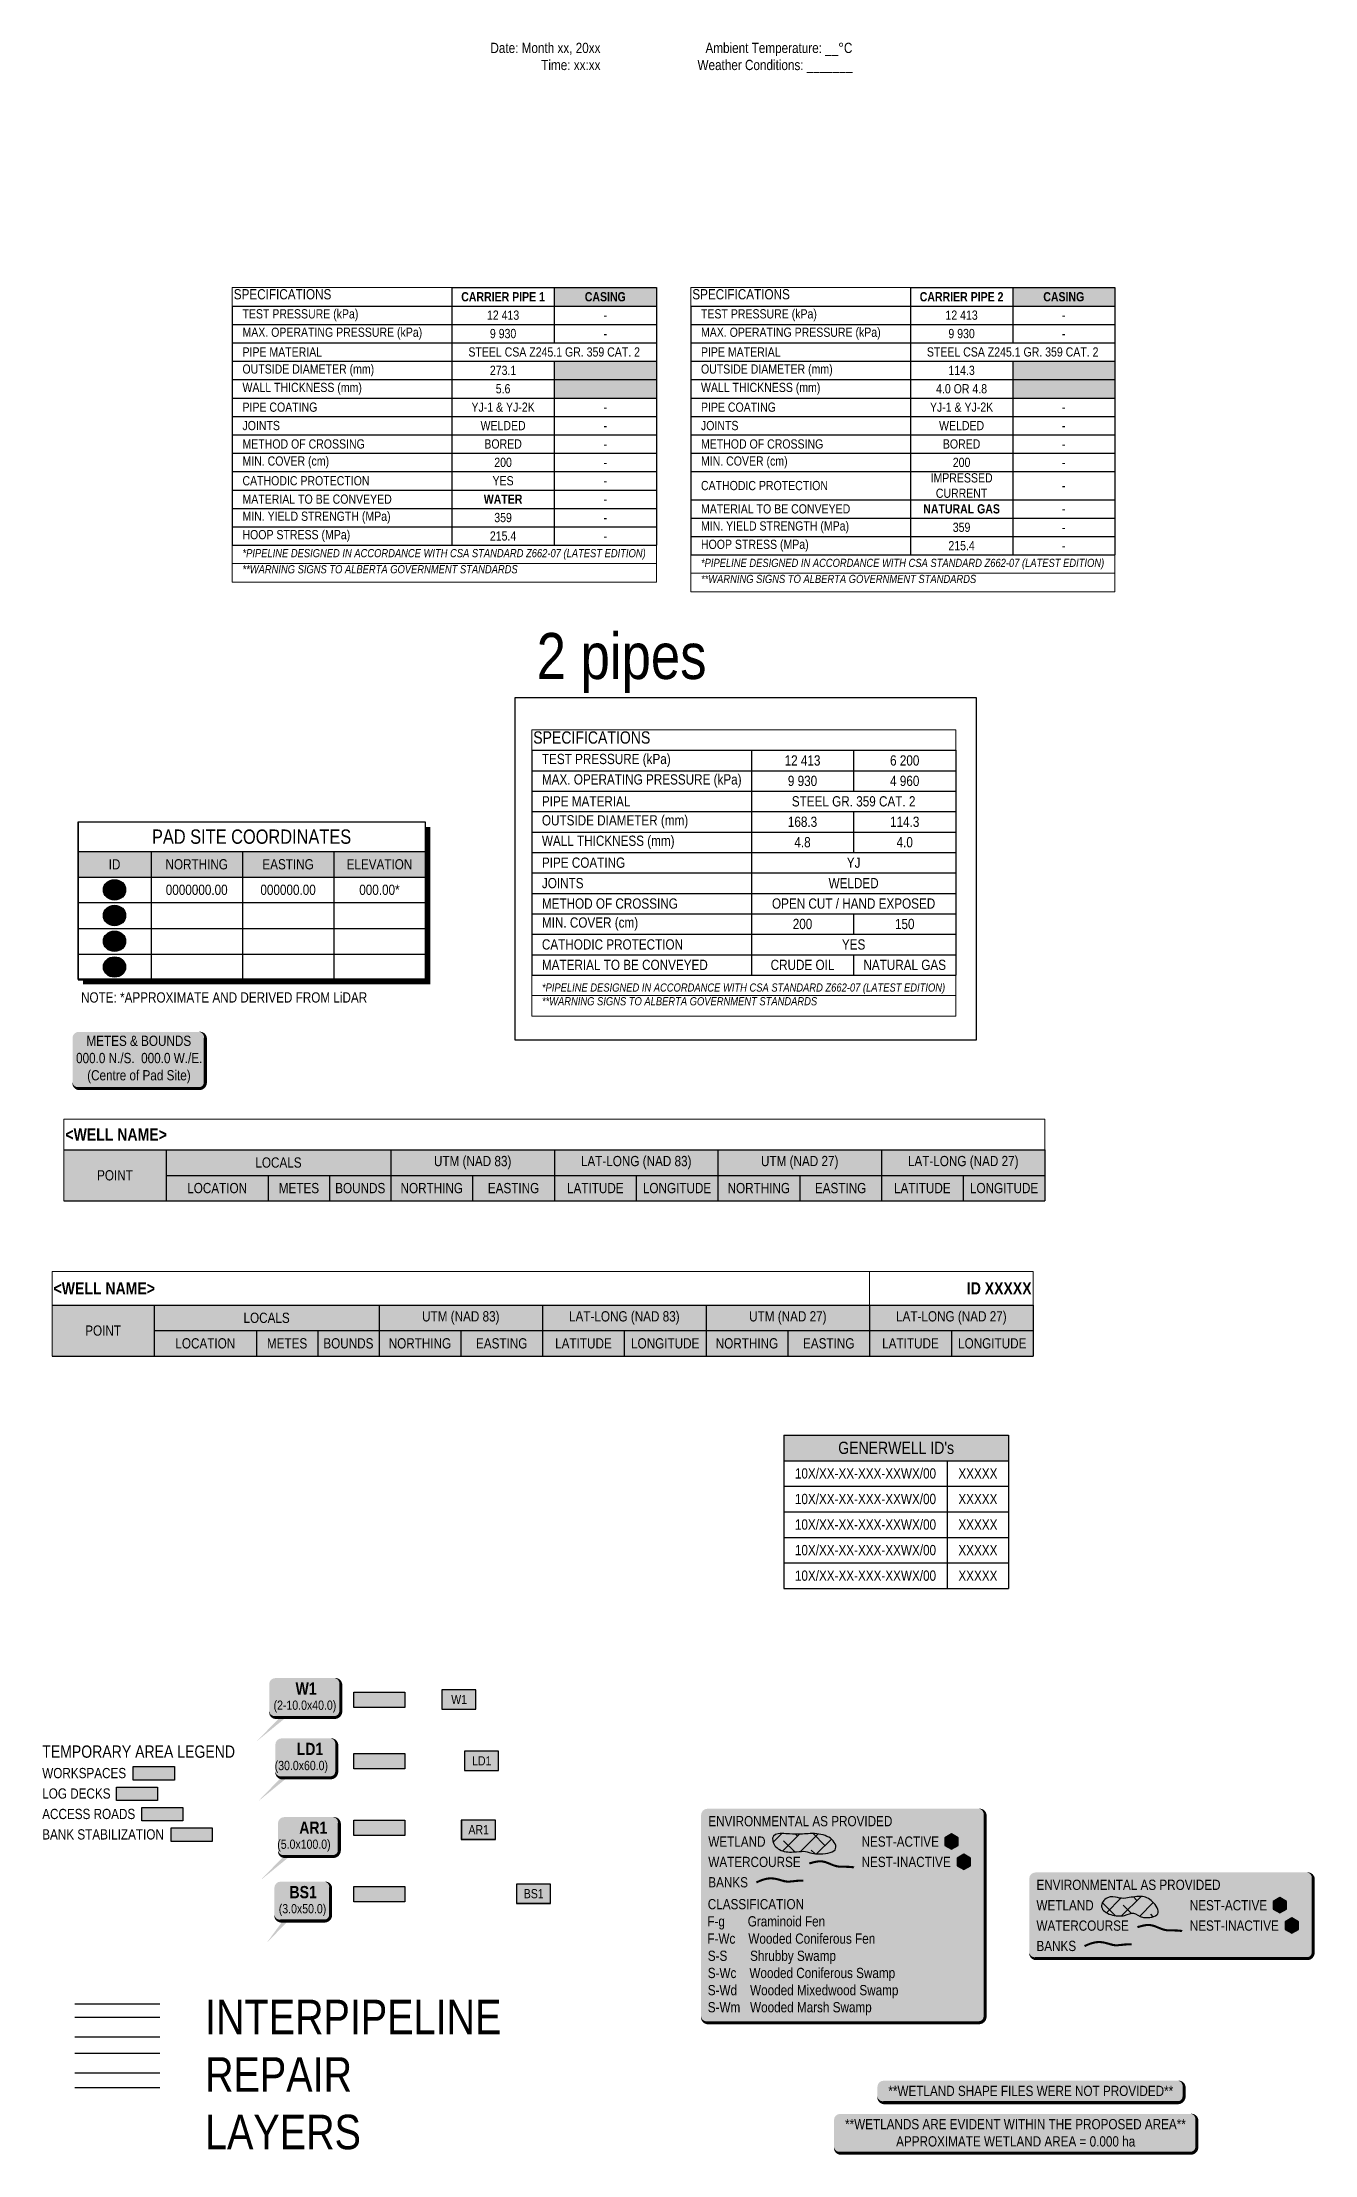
# Model space of a CAD drawing. Extents: x 403018 to 417191, y 6033193 to 6042673.
# Drawn here: x 408725 to 409970, y 6033666 to 6035733 of the extents above; entities that cross this region are included whole.
import ezdxf
from ezdxf.enums import TextEntityAlignment as Align

# ---------------------------------------------------------------- set-up
doc = ezdxf.new("R2010")
doc.units = 0
doc.header["$LTSCALE"] = 5
doc.linetypes.add('foc-TIELINE', pattern=[1.875, 1.25, -0.625])
doc.layers.get('Defpoints').update_dxf_attribs({"color": 9})
for name, color, linetype in [('CG-NOTES', 7, 'Continuous'), ('L-BD', 7, 'Continuous'), ('P-ELEVATION', 7, 'Continuous'), ('P-TEMP-BLOCKS', 250, 'Continuous'), ('P-TEMP-BLUE', 146, 'Continuous'), ('P-TEMP-H', 41, 'Continuous'), ('P-TEMP_WORKSPACE', 46, 'Continuous'), ('P-WORKAREA', 113, 'Continuous'), ('P-WORKAREA-COUNTY', 104, 'Continuous'), ('P-WORKAREA-COUNTY-H', 71, 'Continuous'), ('P-WORKAREA-H', 111, 'Continuous'), ('WATERCOURSE', 146, 'foc-TIELINE'), ('WATERCOURSE-BANKS', 144, 'Continuous'), ('WETLAND', 143, 'Continuous')]:
    doc.layers.add(name, color=color, linetype=linetype)
for name, color, linetype, true_color in [('NM-WETLAND-H', 7, 'Continuous', 0x8affff), ('P-100m WELL BORE BUFFER', 7, 'Continuous', 0xf5ffd6), ('P-REPAIR-BLUE-H', 7, 'Continuous', 0xa0d6fd), ('P-REPAIR-BROWN-H', 7, 'Continuous', 0xe7d5cf), ('P-REPAIR-GREEN-H', 7, 'Continuous', 0xd9ffb3), ('P-REPAIR-PURPLE-H', 7, 'Continuous', 0xeeddfd), ('P-REPAIR-TEAL-H', 7, 'Continuous', 0xb8f9d7), ('P-REPAIR-YELLOW-H', 7, 'Continuous', 0xeff1c0), ('P-TEMP-BLUE-H', 7, 'Continuous', 0x99e6ff)]:
    doc.layers.add(name, color=color, linetype=linetype, true_color=true_color)
doc.styles.add('80', font='ARIALN.TTF', dxfattribs={"height": 10})
doc.styles.add('80L', font='ARIALN.TTF', dxfattribs={"height": 10})
doc.styles.add('BOLD', font='ARIALNB.TTF')
doc.styles.get("Standard").update_dxf_attribs({"font": 'ARIALN.TTF'})

msp = doc.modelspace()

# ---------------------------------------------------------------- texts
at = {"color": 1, "insert": (409208.63, 6035154.91), "char_height": 45, "attachment_point": 1, "style": '80'}
msp.add_mtext_dynamic_manual_height_columns('2 pipes', width=363.51695, gutter_width=45, heights=[0], dxfattribs=at)
at = {"color": 3, "insert": (408884.157, 6033817.892), "char_height": 33.75, "attachment_point": 1, "style": '80L'}
msp.add_mtext_dynamic_manual_height_columns('INTERPIPELINE REPAIR LAYERS', width=305.53788, gutter_width=45, heights=[0], dxfattribs=at)
at = {"layer": 'CG-NOTES', "color": 14, "style": '80'}
msp.add_text('TEMPORARY AREA LEGEND', height=12, dxfattribs=at).set_placement((408724.841, 6034054.61))
at = {"layer": 'CG-NOTES', "style": '80'}
for s, p in [('WORKSPACES', (408724.841, 6034034.61)), ('LOG DECKS', (408724.841, 6034014.61)), ('ACCESS ROADS', (408724.841, 6033994.61)), ('BANK STABILIZATION', (408724.841, 6033974.61))]:
    msp.add_text(s, height=10, dxfattribs=at).set_placement(p)
at = {"layer": 'L-BD', "char_height": 10.00101, "attachment_point": 3, "style": '80L'}
for s, insert in [('Date: Month xx, 20xx\\PTime: xx:xx', (409271.035, 6035732.319)), ('Ambient Temperature: __%%DC\\PWeather Conditions: _______', (409517.583, 6035732.319))]:
    msp.add_mtext_dynamic_manual_height_columns(s, width=156.18019, gutter_width=50.006, heights=[0], dxfattribs=dict(at, insert=insert))
at = {"layer": 'L-BD', "linetype": 'Continuous', "insert": (408762.809, 6034803.405), "char_height": 10, "attachment_point": 1, "style": '80L'}
msp.add_mtext_dynamic_manual_height_columns('NOTE: *APPROXIMATE AND DERIVED FROM LiDAR', width=339.7064, gutter_width=50, heights=[0], dxfattribs=at)

# ---------------------------------------------------------------- blocks, each defined once
blk = doc.blocks.new('*T315')
at = {"layer": 'CG-NOTES', "color": 0, "linetype": 'ByBlock', "lineweight": -2, "transparency": 16777216}
for p, q in [((0, -30), (960, -30)), ((100, -30), (100, -80)), ((320, -30), (320, -80)), ((480, -30), (480, -80)), ((640, -30), (640, -80)), ((800, -30), (800, -80)), ((960, -30), (960, -80)), ((100, -55), (960, -55)), ((200, -55), (200, -80)), ((260, -55), (260, -80)), ((400, -55), (400, -80)), ((560, -55), (560, -80)), ((720, -55), (720, -80)), ((880, -55), (880, -80)), ((0, -80), (960, -80))]:
    blk.add_line(p, q, dxfattribs=at)
at = {"layer": 'CG-NOTES', "linetype": 'ByBlock', "lineweight": 15, "transparency": 16777216}
blk.add_line((0, -30), (0, -80), dxfattribs=at)
at = {"layer": 'CG-NOTES', "color": 254, "true_color": 0xd9d9d9, "transparency": 16777216}
for points in [[(0, -30), (0, -80), (100, -30), (100, -80)], [(100, -30), (100, -55), (320, -30), (320, -55)], [(320, -30), (320, -55), (480, -30), (480, -55)], [(480, -30), (480, -55), (640, -30), (640, -55)], [(640, -30), (640, -55), (800, -30), (800, -55)], [(800, -30), (800, -55), (960, -30), (960, -55)], [(100, -55), (100, -80), (200, -55), (200, -80)], [(200, -55), (200, -80), (260, -55), (260, -80)], [(260, -55), (260, -80), (320, -55), (320, -80)], [(320, -55), (320, -80), (400, -55), (400, -80)], [(400, -55), (400, -80), (480, -55), (480, -80)], [(480, -55), (480, -80), (560, -55), (560, -80)], [(560, -55), (560, -80), (640, -55), (640, -80)], [(640, -55), (640, -80), (720, -55), (720, -80)], [(720, -55), (720, -80), (800, -55), (800, -80)], [(800, -55), (800, -80), (880, -55), (880, -80)], [(880, -55), (880, -80), (960, -55), (960, -80)]]:
    blk.add_solid(points, dxfattribs=at)
at = {"layer": 'Defpoints', "color": 8, "linetype": 'ByBlock', "lineweight": 0, "transparency": 16777216}
for p, q in [((0, 0), (960, 0)), ((0, 0), (0, -30)), ((960, 0), (960, -30))]:
    blk.add_line(p, q, dxfattribs=at)
at = {"layer": 'CG-NOTES', "color": 0, "transparency": 16777216, "insert": (1.5, -15), "char_height": 12, "width": 957, "attachment_point": 4, "style": '80'}
blk.add_mtext('{\\fArial Narrow|b1|i0|c0|p34;<WELL NAME>}', dxfattribs=at)
at = {"layer": 'CG-NOTES', "color": 14, "transparency": 16777216, "char_height": 10, "attachment_point": 5, "style": '80'}
for s, insert, width in [('LOCALS', (210, -42.5), 217), ('UTM (NAD 83)', (400, -42.5), 157), ('LAT-LONG (NAD 83)', (560, -42.5), 157), ('UTM (NAD 27)', (720, -42.5), 157), ('LAT-LONG (NAD 27)', (880, -42.5), 157), ('POINT', (50, -55), 97), ('LOCATION', (150, -67.5), 97), ('METES', (230, -67.5), 57), ('BOUNDS', (290, -67.5), 57), ('NORTHING', (360, -67.5), 77), ('EASTING', (440, -67.5), 77), ('LATITUDE', (520, -67.5), 77), ('LONGITUDE', (600, -67.5), 77), ('NORTHING', (680, -67.5), 77), ('EASTING', (760, -67.5), 77), ('LATITUDE', (840, -67.5), 77), ('LONGITUDE', (920, -67.5), 77)]:
    blk.add_mtext(s, dxfattribs=dict(at, insert=insert, width=width))
blk = doc.blocks.new('*T316')
at = {"layer": 'CG-NOTES', "color": 0, "linetype": 'ByBlock', "lineweight": -2, "transparency": 16777216}
for p, q in [((0, 0), (220, 0)), ((0, 0), (0, -25)), ((220, 0), (220, -25)), ((0, -25), (220, -25))]:
    blk.add_line(p, q, dxfattribs=at)
at = {"layer": 'CG-NOTES', "color": 254, "transparency": 16777216}
blk.add_solid([(0, 0), (0, -25), (220, 0), (220, -25)], dxfattribs=at)
at = {"layer": 'CG-NOTES', "color": 1, "transparency": 16777216, "insert": (110, -12.5), "char_height": 12, "width": 217, "attachment_point": 5, "style": '80L'}
blk.add_mtext("GENERWELL ID's", dxfattribs=at)
blk = doc.blocks.new('*T317')
at = {"layer": 'CG-NOTES', "color": 0, "linetype": 'ByBlock', "lineweight": -2, "transparency": 16777216}
for p, q in [((0, 0), (220, 0)), ((0, 0), (0, -125)), ((160, 0), (160, -125)), ((220, 0), (220, -125)), ((0, -25), (220, -25)), ((0, -50), (220, -50)), ((0, -75), (220, -75)), ((0, -100), (220, -100)), ((0, -125), (220, -125))]:
    blk.add_line(p, q, dxfattribs=at)
at = {"layer": 'CG-NOTES', "color": 0, "transparency": 16777216, "char_height": 10, "attachment_point": 5, "style": '80L'}
for s, insert, width in [('10X/XX-XX-XXX-XXWX/00', (80, -12.5), 157), ('XXXXX', (190, -12.5), 57), ('10X/XX-XX-XXX-XXWX/00', (80, -37.5), 157), ('XXXXX', (190, -37.5), 57), ('10X/XX-XX-XXX-XXWX/00', (80, -62.5), 157), ('XXXXX', (190, -62.5), 57), ('10X/XX-XX-XXX-XXWX/00', (80, -87.5), 157), ('XXXXX', (190, -87.5), 57), ('10X/XX-XX-XXX-XXWX/00', (80, -112.5), 157), ('XXXXX', (190, -112.5), 57)]:
    blk.add_mtext(s, dxfattribs=dict(at, insert=insert, width=width))
blk = doc.blocks.new('*U408')
at = {"true_color": 0xff8aff}
h = blk.add_hatch(color=211, dxfattribs=at)
edge = h.paths.add_edge_path()
edge.add_line((-29, -20), (29, -20))
edge.add_arc((29, -14), 6, 270, 360)
edge.add_line((35, -14), (35, 12.5))
edge.add_arc((29, 12.5), 6, 0, 90)
edge.add_line((29, 18.5), (-29, 18.5))
edge.add_arc((-29, 12.5), 6, 90, 180)
edge.add_line((-35, 12.5), (-35, -14))
edge.add_arc((-29, -14), 6, 180, 270)
at = {"flags": 128}
blk.add_lwpolyline([(-47.2, -43.3, 0, 7.5, 0), (0, 0, 0, 0, 0)], format="xyseb", dxfattribs=at)
at = {"color": 250, "flags": 128}
blk.add_lwpolyline([(-29, -20, 3, 3, 0), (29, -20, 3, 3, 0.414214), (35, -14, 3, 3, 0), (35, 12.5, 3, 0, 0.414214), (29, 18.5, 0, 0, 0), (-29, 18.5, 0, 0, 0.414214), (-35, 12.5, 0, 0, 0), (-35, -14, 0, 3, 0.414214)], format="xyseb", close=True, dxfattribs=at)
at = {"color": 250}
for tag, p, height, style in [('TEMP_AREA_W1_001', (-9.2, 2.2), 12, 'BOLD'), ('ENTER_TEXT_001', (-30.7, -12.5), 9, '80')]:
    blk.add_attdef(tag, p, '', height=height, dxfattribs=dict(at, style=style))
blk = doc.blocks.new('*U372')
h = blk.add_hatch(color=111)
edge = h.paths.add_edge_path()
edge.add_line((-24, -20), (24, -20))
edge.add_arc((24, -14), 6, 270, 360)
edge.add_line((30, -14), (30, 12.5))
edge.add_arc((24, 12.5), 6, 0, 90)
edge.add_line((24, 18.5), (-24, 18.5))
edge.add_arc((-24, 12.5), 6, 90, 180)
edge.add_line((-30, 12.5), (-30, -14))
edge.add_arc((-24, -14), 6, 180, 270)
at = {"flags": 128}
blk.add_lwpolyline([(-47.2, -43.3, 0, 7.5, 0), (0, 0, 0, 0, 0)], format="xyseb", dxfattribs=at)
at = {"color": 250, "flags": 128}
blk.add_lwpolyline([(-24, -20, 3, 3, 0), (24, -20, 3, 3, 0.414214), (30, -14, 3, 3, 0), (30, 12.5, 3, 0, 0.414214), (24, 18.5, 0, 0, 0), (-24, 18.5, 0, 0, 0.414214), (-30, 12.5, 0, 0, 0), (-30, -14, 0, 3, 0.414214)], format="xyseb", close=True, dxfattribs=at)
at = {"color": 250}
for tag, p, height, style in [('TEMP_AREA_W1_001', (-9.2, 2.2), 12, 'BOLD'), ('ENTER_TEXT_001', (-30.7, -12.5), 9, '80')]:
    blk.add_attdef(tag, p, '', height=height, dxfattribs=dict(at, style=style))
blk = doc.blocks.new('*U373')
h = blk.add_hatch(color=71)
edge = h.paths.add_edge_path()
edge.add_line((-21.5, -20), (21.5, -20))
edge.add_arc((21.5, -14), 6, 270, 360)
edge.add_line((27.5, -14), (27.5, 12.5))
edge.add_arc((21.5, 12.5), 6, 0, 90)
edge.add_line((21.5, 18.5), (-21.5, 18.5))
edge.add_arc((-21.5, 12.5), 6, 90, 180)
edge.add_line((-27.5, 12.5), (-27.5, -14))
edge.add_arc((-21.5, -14), 6, 180, 270)
at = {"flags": 128}
blk.add_lwpolyline([(-35.4, -41.8, 0, 7.5, 0), (0, 0, 0, 0, 0)], format="xyseb", dxfattribs=at)
at = {"color": 250, "flags": 128}
blk.add_lwpolyline([(-21.5, -20, 3, 3, 0), (21.5, -20, 3, 3, 0.414214), (27.5, -14, 3, 3, 0), (27.5, 12.5, 3, 0, 0.414214), (21.5, 18.5, 0, 0, 0), (-21.5, 18.5, 0, 0, 0.414214), (-27.5, 12.5, 0, 0, 0), (-27.5, -14, 0, 3, 0.414214)], format="xyseb", close=True, dxfattribs=at)
at = {"color": 250}
for tag, p, height, style in [('TEMP_AREA_W1_001', (-9.2, 2.2), 12, 'BOLD'), ('ENTER_TEXT_001', (-30.7, -12.5), 9, '80')]:
    blk.add_attdef(tag, p, '', height=height, dxfattribs=dict(at, style=style))
blk = doc.blocks.new('*U374')
at = {"true_color": 0x99e6ff}
h = blk.add_hatch(color=141, dxfattribs=at)
edge = h.paths.add_edge_path()
edge.add_line((-24, -20), (24, -20))
edge.add_arc((24, -14), 6, 270, 360)
edge.add_line((30, -14), (30, 12.5))
edge.add_arc((24, 12.5), 6, 0, 90)
edge.add_line((24, 18.5), (-24, 18.5))
edge.add_arc((-24, 12.5), 6, 90, 180)
edge.add_line((-30, 12.5), (-30, -14))
edge.add_arc((-24, -14), 6, 180, 270)
at = {"flags": 128}
blk.add_lwpolyline([(-47.2, -43.3, 0, 7.5, 0), (0, 0, 0, 0, 0)], format="xyseb", dxfattribs=at)
at = {"color": 250, "flags": 128}
blk.add_lwpolyline([(-24, -20, 3, 3, 0), (24, -20, 3, 3, 0.414214), (30, -14, 3, 3, 0), (30, 12.5, 3, 0, 0.414214), (24, 18.5, 0, 0, 0), (-24, 18.5, 0, 0, 0.414214), (-30, 12.5, 0, 0, 0), (-30, -14, 0, 3, 0.414214)], format="xyseb", close=True, dxfattribs=at)
at = {"color": 250}
for tag, p, height, style in [('TEMP_AREA_W1_001', (-9.2, 2.2), 12, 'BOLD'), ('ENTER_TEXT_001', (-30.7, -12.5), 9, '80')]:
    blk.add_attdef(tag, p, '', height=height, dxfattribs=dict(at, style=style))
blk = doc.blocks.new('Temp_Area5')
at = {"true_color": 0x99e6ff}
h = blk.add_hatch(color=141, dxfattribs=at)
h.dxf.hatch_style = 1
h.paths.add_polyline_path([(-16.8, -9.4), (16.3, -9.4), (16.3, 9.1), (-16.8, 9.1)])
at = {"color": 250}
for points in [[(-17, -9.6), (16.5, -9.6), (16.5, 9.3), (-17, 9.3)], [(-16.9, -9.5), (16.4, -9.5), (16.4, 9.2), (-16.9, 9.2)]]:
    blk.add_lwpolyline(points, close=True, dxfattribs=at)
at = {"color": 250, "style": '80L'}
blk.add_attdef('TEMPORARY', text='', height=9, dxfattribs=at).set_placement((0, -0.1), align=Align.MIDDLE_CENTER)
blk = doc.blocks.new('Temp_Area4')
h = blk.add_hatch(color=71)
h.dxf.hatch_style = 1
h.paths.add_polyline_path([(-16.8, -9.4), (16.3, -9.4), (16.3, 9.1), (-16.8, 9.1)])
at = {"color": 250}
for points in [[(-17, -9.6), (16.5, -9.6), (16.5, 9.3), (-17, 9.3)], [(-16.9, -9.5), (16.4, -9.5), (16.4, 9.2), (-16.9, 9.2)]]:
    blk.add_lwpolyline(points, close=True, dxfattribs=at)
at = {"color": 250, "style": '80L'}
blk.add_attdef('TEMPORARY', text='', height=9, dxfattribs=at).set_placement((0, -0.1), align=Align.MIDDLE_CENTER)
blk = doc.blocks.new('Temp_Area3')
h = blk.add_hatch(color=111)
h.dxf.hatch_style = 1
h.paths.add_polyline_path([(-16.8, -9.4), (16.3, -9.4), (16.3, 9.1), (-16.8, 9.1)])
at = {"color": 250}
for points in [[(-17, -9.6), (16.5, -9.6), (16.5, 9.3), (-17, 9.3)], [(-16.9, -9.5), (16.4, -9.5), (16.4, 9.2), (-16.9, 9.2)]]:
    blk.add_lwpolyline(points, close=True, dxfattribs=at)
at = {"color": 250, "style": '80L'}
blk.add_attdef('TEMPORARY', text='', height=9, dxfattribs=at).set_placement((0, -0.1), align=Align.MIDDLE_CENTER)
blk = doc.blocks.new('Temp_Area_Small_Pink')
at = {"true_color": 0xff8aff}
h = blk.add_hatch(color=211, dxfattribs=at)
h.dxf.hatch_style = 1
h.paths.add_polyline_path([(-16.8, -9.4), (16.3, -9.4), (16.3, 9.1), (-16.8, 9.1)])
at = {"color": 250}
for points in [[(-17, -9.6), (16.5, -9.6), (16.5, 9.3), (-17, 9.3)], [(-16.9, -9.5), (16.4, -9.5), (16.4, 9.2), (-16.9, 9.2)]]:
    blk.add_lwpolyline(points, close=True, dxfattribs=at)
at = {"color": 250, "style": '80L'}
blk.add_attdef('TEMPORARY', text='', height=9, dxfattribs=at).set_placement((0, -0.1), align=Align.MIDDLE_CENTER)
blk = doc.blocks.new('NEST_ACTIVE')
h = blk.add_hatch(color=90)
h.dxf.hatch_style = 1
h.paths.add_polyline_path([(-6.5, -3.8), (0, -7.5), (6.5, -3.8), (6.5, 3.8), (0, 7.5), (-6.5, 3.8)])
h = blk.add_hatch(color=13)
h.dxf.hatch_style = 1
edge = h.paths.add_edge_path()
edge.add_arc((0, 0), 1, 0, 360)
at = {"color": 13, "flags": 128}
blk.add_lwpolyline([(-6.5, -3.8), (0, -7.5), (6.5, -3.8), (6.5, 3.8), (0, 7.5), (-6.5, 3.8)], close=True, dxfattribs=at)
at = {"color": 13}
blk.add_circle((0, 0), 1, dxfattribs=at)
blk = doc.blocks.new('NEST_INACTIVE')
h = blk.add_hatch(color=21)
h.dxf.hatch_style = 1
h.paths.add_polyline_path([(-6.5, -3.8), (0, -7.5), (6.5, -3.8), (6.5, 3.8), (0, 7.5), (-6.5, 3.8)])
h = blk.add_hatch(color=13)
h.dxf.hatch_style = 1
edge = h.paths.add_edge_path()
edge.add_arc((0, 0), 1, 0, 360)
at = {"color": 13, "flags": 128}
blk.add_lwpolyline([(-6.5, -3.8), (0, -7.5), (6.5, -3.8), (6.5, 3.8), (0, 7.5), (-6.5, 3.8)], close=True, dxfattribs=at)
at = {"color": 13}
blk.add_circle((0, 0), 1, dxfattribs=at)
blk = doc.blocks.new('NM_BASIN_LEGEND')
h = blk.add_hatch(color=254)
edge = h.paths.add_edge_path()
edge.add_line((-92, -119.3), (173.8, -119.3))
edge.add_arc((173.8, -113.3), 6, 270, 360)
edge.add_line((179.8, -113.3), (179.8, 84))
edge.add_arc((173.8, 84), 6, 0, 90)
edge.add_line((173.8, 90), (-92, 90))
edge.add_arc((-92, 84), 6, 90, 180)
edge.add_line((-98, 84), (-98, -113.3))
edge.add_arc((-92, -113.3), 6, 180, 270)
at = {"layer": 'NM-WETLAND-H'}
h = blk.add_hatch(dxfattribs=at)
h.set_pattern_fill('ANSI38', color=256, scale=4)
edge = h.paths.add_edge_path()
edge.add_spline(control_points=[(-25.4, 64.7), (-22.2, 66.2), (-9.7, 65.2), (-1.8, 64.8), (15.1, 66.7), (31.8, 61.6), (37.3, 46.4), (10.4, 45.2), (4.2, 49.1), (-3.3, 47.8), (-19.4, 47.2), (-28.8, 55.9), (-28.6, 63.1), (-25.4, 64.7)], knot_values=[0, 0, 0, 0, 1, 2, 3, 4, 5, 6, 7, 8, 9, 10, 11, 11, 11, 11], degree=3, periodic=0)
at = {"color": 146, "flags": 128}
blk.add_lwpolyline([(-92, -119.3, 3, 3, 0), (173.8, -119.3, 3, 3, 0.414214), (179.8, -113.3, 3, 3, 0), (179.8, 84, 3, 0, 0.414214), (173.8, 90, 0, 0, 0), (-92, 90, 0, 0, 0.414214), (-98, 84, 0, 0, 0), (-98, -113.3, 0, 3, 0.414214)], format="xyseb", close=True, dxfattribs=at)
at = {"layer": 'WATERCOURSE', "const_width": 2, "flags": 128}
blk.add_lwpolyline([(7.8, 36.4), (8, 36.5), (8.2, 36.5), (8.4, 36.6), (8.6, 36.6), (8.8, 36.7), (8.9, 36.8), (9.1, 36.8), (9.3, 36.9), (9.5, 36.9), (9.7, 37), (9.9, 37.1), (10.1, 37.1), (10.3, 37.2), (10.5, 37.2), (10.7, 37.3), (10.9, 37.3), (11.1, 37.4), (11.3, 37.5), (11.5, 37.5), (11.7, 37.6), (11.9, 37.6), (12.1, 37.7), (12.3, 37.7), (12.5, 37.8), (12.7, 37.8), (12.9, 37.9), (13.1, 37.9), (13.3, 38), (13.5, 38), (13.7, 38), (13.9, 38.1), (14.1, 38.1), (14.3, 38.2), (14.5, 38.2), (14.7, 38.2), (14.9, 38.3), (15.1, 38.3), (15.3, 38.3), (15.5, 38.4), (15.7, 38.4), (15.9, 38.4), (16.1, 38.5), (16.3, 38.5), (16.5, 38.5), (16.7, 38.5), (16.9, 38.5), (17.1, 38.6), (17.3, 38.6), (17.5, 38.6), (17.7, 38.6), (17.9, 38.6), (18.1, 38.6), (18.3, 38.6), (18.5, 38.6), (18.7, 38.6), (18.9, 38.6), (19.1, 38.6), (19.3, 38.6), (19.5, 38.6), (19.7, 38.6), (19.9, 38.5), (20.1, 38.5), (20.3, 38.5), (20.5, 38.5), (20.7, 38.5), (20.9, 38.4), (21.1, 38.4), (21.3, 38.4), (21.5, 38.3), (21.7, 38.3), (21.9, 38.2), (22.1, 38.2), (22.3, 38.1), (22.5, 38.1), (22.7, 38), (22.9, 38), (23.1, 37.9), (23.3, 37.9), (23.5, 37.8), (23.7, 37.8), (23.9, 37.7), (24.1, 37.6), (24.3, 37.6), (24.5, 37.5), (24.7, 37.4), (24.9, 37.4), (25, 37.3), (25.2, 37.2), (25.4, 37.2), (25.6, 37.1), (25.8, 37), (26, 36.9), (26.2, 36.9), (26.4, 36.8), (26.6, 36.7), (26.7, 36.7), (26.9, 36.6), (27.1, 36.5), (27.3, 36.4), (27.5, 36.3), (27.7, 36.3), (27.8, 36.2), (28, 36.1), (28.2, 36), (28.4, 36), (28.6, 35.9), (28.8, 35.8), (29, 35.7), (29.1, 35.7), (29.3, 35.6), (29.5, 35.5), (29.7, 35.4), (29.9, 35.4), (30, 35.3), (30.2, 35.2), (30.4, 35.2), (30.6, 35.1), (30.8, 35), (30.9, 34.9), (31.1, 34.9), (31.3, 34.8), (31.5, 34.7), (31.7, 34.7), (31.8, 34.6), (32, 34.6), (32.2, 34.5), (32.4, 34.4), (32.6, 34.4), (32.7, 34.3), (32.9, 34.3), (33.1, 34.2), (33.3, 34.2), (33.5, 34.1), (33.6, 34.1), (33.8, 34), (34, 34), (34.2, 33.9), (34.4, 33.9), (34.5, 33.8), (34.7, 33.8), (34.9, 33.8), (35.1, 33.7), (35.3, 33.7), (35.4, 33.7), (35.6, 33.6), (35.8, 33.6), (36, 33.6), (36.2, 33.5), (36.4, 33.5), (36.5, 33.5), (36.7, 33.5), (36.9, 33.5), (37.1, 33.4), (37.3, 33.4), (37.5, 33.4), (37.7, 33.4), (37.9, 33.4), (38.1, 33.4), (38.2, 33.4), (38.4, 33.3), (38.6, 33.3), (38.8, 33.3), (39, 33.3), (39.2, 33.3), (39.4, 33.3), (39.6, 33.3), (39.8, 33.3), (40, 33.3), (40.2, 33.3), (40.4, 33.3), (40.6, 33.3), (40.8, 33.3), (40.9, 33.3), (41.1, 33.3), (41.3, 33.3), (41.5, 33.3), (41.7, 33.3), (41.9, 33.3), (42.1, 33.3), (42.3, 33.3), (42.5, 33.3), (42.7, 33.3), (42.9, 33.3), (43.1, 33.3), (43.3, 33.3), (43.5, 33.3), (43.7, 33.3), (43.9, 33.3), (44.1, 33.3), (44.3, 33.3), (44.5, 33.2), (44.7, 33.2), (44.9, 33.2), (45.1, 33.2), (45.3, 33.2), (45.5, 33.2), (45.7, 33.2), (45.9, 33.2), (46.1, 33.2), (46.3, 33.2), (46.5, 33.2), (46.7, 33.2), (46.8, 33.2), (47, 33.1), (47.2, 33.1), (47.4, 33.1), (47.6, 33.1), (47.8, 33.1), (48, 33.1), (48.2, 33.1), (48.4, 33), (48.6, 33), (48.8, 33), (49, 33), (49.2, 33), (49.4, 33), (49.6, 32.9), (49.8, 32.9), (50, 32.9), (50.2, 32.9), (50.4, 32.9), (50.6, 32.8), (50.8, 32.8), (51, 32.8), (51.2, 32.8), (51.4, 32.8), (51.6, 32.7)], dxfattribs=at)
at = {"layer": 'WATERCOURSE-BANKS', "const_width": 2}
blk.add_lwpolyline([(-43.9, 18), (-43.7, 18.1), (-43.5, 18.2), (-43.3, 18.2), (-43.1, 18.3), (-43, 18.4), (-42.8, 18.5), (-42.6, 18.6), (-42.4, 18.7), (-42.2, 18.8), (-42, 18.8), (-41.8, 18.9), (-41.6, 19), (-41.4, 19.1), (-41.2, 19.2), (-41, 19.3), (-40.8, 19.3), (-40.6, 19.4), (-40.4, 19.5), (-40.2, 19.6), (-39.9, 19.7), (-39.7, 19.8), (-39.5, 19.8), (-39.3, 19.9), (-39.1, 20), (-38.9, 20.1), (-38.7, 20.2), (-38.5, 20.2), (-38.2, 20.3), (-38, 20.4), (-37.8, 20.5), (-37.6, 20.5), (-37.3, 20.6), (-37.1, 20.7), (-36.9, 20.7), (-36.7, 20.8), (-36.4, 20.9), (-36.2, 20.9), (-36, 21), (-35.7, 21.1), (-35.5, 21.1), (-35.3, 21.2), (-35, 21.3), (-34.8, 21.3), (-34.5, 21.4), (-34.3, 21.4), (-34.1, 21.5), (-33.8, 21.5), (-33.6, 21.6), (-33.3, 21.6), (-33.1, 21.6), (-32.8, 21.7), (-32.5, 21.7), (-32.3, 21.8), (-32, 21.8), (-31.8, 21.8), (-31.5, 21.8), (-31.2, 21.9), (-31, 21.9), (-30.7, 21.9), (-30.4, 21.9), (-30.2, 21.9), (-29.9, 21.9), (-29.6, 21.9), (-29.4, 21.9), (-29.1, 21.9), (-28.8, 21.9), (-28.6, 21.9), (-28.3, 21.9), (-28, 21.8), (-27.8, 21.8), (-27.5, 21.8), (-27.3, 21.8), (-27, 21.7), (-26.7, 21.7), (-26.5, 21.7), (-26.3, 21.6), (-26, 21.6), (-25.8, 21.5), (-25.5, 21.5), (-25.3, 21.5), (-25.1, 21.4), (-24.8, 21.4), (-24.6, 21.3), (-24.4, 21.3), (-24.1, 21.2), (-23.9, 21.2), (-23.7, 21.1), (-23.5, 21.1), (-23.2, 21), (-23, 20.9), (-22.8, 20.9), (-22.6, 20.8), (-22.4, 20.8), (-22.2, 20.7), (-22, 20.7), (-21.7, 20.6), (-21.5, 20.6), (-21.3, 20.5), (-21.1, 20.4), (-20.9, 20.4), (-20.7, 20.3), (-20.5, 20.3), (-20.4, 20.2), (-20.2, 20.2), (-20, 20.1), (-19.8, 20), (-19.6, 20), (-19.4, 19.9), (-19.2, 19.9), (-19, 19.8), (-18.9, 19.8), (-18.7, 19.7), (-18.5, 19.7), (-18.3, 19.6), (-18.2, 19.6), (-18, 19.5), (-17.8, 19.5), (-17.6, 19.5), (-17.5, 19.4), (-17.3, 19.4), (-17.2, 19.3), (-17, 19.3), (-16.8, 19.3), (-16.7, 19.2), (-16.5, 19.2), (-16.4, 19.2), (-16.2, 19.1), (-16, 19.1), (-15.9, 19.1), (-15.7, 19), (-15.6, 19), (-15.5, 19), (-15.3, 19), (-15.2, 18.9), (-15, 18.9), (-14.9, 18.9), (-14.7, 18.9), (-14.6, 18.9), (-14.5, 18.8), (-14.3, 18.8), (-14.2, 18.8), (-14.1, 18.8), (-13.9, 18.8), (-13.8, 18.8), (-13.7, 18.8), (-13.5, 18.8), (-13.4, 18.8), (-13.2, 18.8), (-13.1, 18.8), (-13, 18.8), (-12.8, 18.8), (-12.7, 18.8), (-12.5, 18.8), (-12.4, 18.8), (-12.2, 18.8), (-12, 18.8), (-11.9, 18.8), (-11.7, 18.8), (-11.6, 18.8), (-11.4, 18.8), (-11.2, 18.8), (-11.1, 18.8), (-10.9, 18.8), (-10.7, 18.9), (-10.5, 18.9), (-10.4, 18.9), (-10.2, 18.9), (-10, 18.9), (-9.8, 18.9), (-9.6, 18.9), (-9.5, 19), (-9.3, 19), (-9.1, 19), (-8.9, 19), (-8.7, 19), (-8.5, 19.1), (-8.3, 19.1), (-8.2, 19.1), (-8, 19.1), (-7.8, 19.1), (-7.6, 19.2), (-7.4, 19.2), (-7.2, 19.2), (-7, 19.2), (-6.8, 19.3), (-6.6, 19.3), (-6.4, 19.3), (-6.2, 19.3), (-6, 19.3), (-5.8, 19.4), (-5.6, 19.4), (-5.3, 19.4), (-5.1, 19.4), (-4.9, 19.4), (-4.7, 19.5), (-4.5, 19.5), (-4.3, 19.5), (-4.1, 19.5), (-3.8, 19.5), (-3.6, 19.5), (-3.4, 19.5), (-3.2, 19.6), (-3, 19.6), (-2.8, 19.6), (-2.5, 19.6), (-2.3, 19.6), (-2.1, 19.6), (-1.9, 19.6), (-1.7, 19.6), (-1.5, 19.6), (-1.3, 19.6), (-1.1, 19.6), (-0.9, 19.7), (-0.6, 19.7), (-0.4, 19.7), (-0.2, 19.7), (0, 19.7), (0.2, 19.7), (0.4, 19.7), (0.6, 19.7), (0.8, 19.7), (1, 19.7), (1.2, 19.7), (1.4, 19.7), (1.6, 19.7), (1.8, 19.7), (2, 19.7)], dxfattribs=at)
at = {"layer": 'WETLAND'}
blk.add_open_spline([(-25.4, 64.7), (-22.2, 66.2), (-9.7, 65.2), (-1.8, 64.8), (15.1, 66.7), (31.8, 61.6), (37.3, 46.4), (10.4, 45.2), (4.2, 49.1), (-3.3, 47.8), (-19.4, 47.2), (-28.8, 55.9), (-28.6, 63.1), (-25.4, 64.7)], degree=3, dxfattribs=at)
for name, p in [('NEST_ACTIVE', (147, 57.9)), ('NEST_INACTIVE', (159, 38))]:
    blk.add_blockref(name, p)
at = {"layer": 'CG-NOTES', "color": 146, "style": '80'}
for s, p in [('ENVIRONMENTAL AS PROVIDED', (-91, 72.9)), ('CLASSIFICATION', (-91.5, -8.3))]:
    blk.add_text(s, height=10, dxfattribs=at).set_placement(p)
at = {"layer": 'CG-NOTES', "style": '80'}
for s, p in [('WETLAND', (-91, 52.9)), ('WATERCOURSE', (-91, 33)), ('BANKS', (-91, 13.1)), ('F-g       Graminoid Fen', (-91.9, -25.1)), ('F-Wc    Wooded Coniferous Fen', (-91.9, -42)), ('S-S       Shrubby Swamp', (-91.5, -58.8)), ('S-Wc    Wooded Coniferous Swamp', (-91.5, -75.6)), ('S-Wd    Wooded Mixedwood Swamp', (-91.5, -92.4)), ('S-Wm   Wooded Marsh Swamp', (-91.5, -109.1))]:
    blk.add_text(s, height=10, dxfattribs=at).set_placement(p)
for s, p in [('NEST-ACTIVE', (59, 57.9)), ('NEST-INACTIVE', (59, 38))]:
    blk.add_text(s, height=10, dxfattribs=at).set_placement(p, align=Align.MIDDLE_LEFT)
blk = doc.blocks.new('NM_ENVIRO_LEGEND')
h = blk.add_hatch(color=254)
edge = h.paths.add_edge_path()
edge.add_line((-92, 5.7), (173.8, 5.7))
edge.add_arc((173.8, 11.7), 6, 270, 360)
edge.add_line((179.8, 11.7), (179.8, 84))
edge.add_arc((173.8, 84), 6, 0, 90)
edge.add_line((173.8, 90), (-92, 90))
edge.add_arc((-92, 84), 6, 90, 180)
edge.add_line((-98, 84), (-98, 11.7))
edge.add_arc((-92, 11.7), 6, 180, 270)
at = {"layer": 'NM-WETLAND-H'}
h = blk.add_hatch(dxfattribs=at)
h.set_pattern_fill('ANSI38', color=256, scale=4)
edge = h.paths.add_edge_path()
edge.add_spline(control_points=[(-21.6, 65.3), (-18.2, 66.9), (-10.4, 65.1), (-5.7, 64), (12.3, 68.1), (22.3, 63), (33.2, 47.7), (11.5, 44), (4, 52.6), (-3.4, 46.9), (-19, 47.5), (-30.5, 55.5), (-25, 63.7), (-21.6, 65.3)], knot_values=[0, 0, 0, 0, 1, 2, 3, 4, 5, 6, 7, 8, 9, 10, 11, 11, 11, 11], degree=3, periodic=0)
at = {"color": 146, "flags": 128}
blk.add_lwpolyline([(-92, 5.7, 3, 3, 0), (173.8, 5.7, 3, 3, 0.414214), (179.8, 11.7, 3, 3, 0), (179.8, 84, 3, 0, 0.414214), (173.8, 90, 0, 0, 0), (-92, 90, 0, 0, 0.414214), (-98, 84, 0, 0, 0), (-98, 11.7, 0, 3, 0.414214)], format="xyseb", close=True, dxfattribs=at)
at = {"layer": 'WATERCOURSE', "const_width": 2, "flags": 128}
blk.add_lwpolyline([(7.8, 36.4), (8, 36.5), (8.2, 36.5), (8.4, 36.6), (8.6, 36.6), (8.8, 36.7), (8.9, 36.8), (9.1, 36.8), (9.3, 36.9), (9.5, 36.9), (9.7, 37), (9.9, 37.1), (10.1, 37.1), (10.3, 37.2), (10.5, 37.2), (10.7, 37.3), (10.9, 37.3), (11.1, 37.4), (11.3, 37.5), (11.5, 37.5), (11.7, 37.6), (11.9, 37.6), (12.1, 37.7), (12.3, 37.7), (12.5, 37.8), (12.7, 37.8), (12.9, 37.9), (13.1, 37.9), (13.3, 38), (13.5, 38), (13.7, 38), (13.9, 38.1), (14.1, 38.1), (14.3, 38.2), (14.5, 38.2), (14.7, 38.2), (14.9, 38.3), (15.1, 38.3), (15.3, 38.3), (15.5, 38.4), (15.7, 38.4), (15.9, 38.4), (16.1, 38.5), (16.3, 38.5), (16.5, 38.5), (16.7, 38.5), (16.9, 38.5), (17.1, 38.6), (17.3, 38.6), (17.5, 38.6), (17.7, 38.6), (17.9, 38.6), (18.1, 38.6), (18.3, 38.6), (18.5, 38.6), (18.7, 38.6), (18.9, 38.6), (19.1, 38.6), (19.3, 38.6), (19.5, 38.6), (19.7, 38.6), (19.9, 38.5), (20.1, 38.5), (20.3, 38.5), (20.5, 38.5), (20.7, 38.5), (20.9, 38.4), (21.1, 38.4), (21.3, 38.4), (21.5, 38.3), (21.7, 38.3), (21.9, 38.2), (22.1, 38.2), (22.3, 38.1), (22.5, 38.1), (22.7, 38), (22.9, 38), (23.1, 37.9), (23.3, 37.9), (23.5, 37.8), (23.7, 37.8), (23.9, 37.7), (24.1, 37.6), (24.3, 37.6), (24.5, 37.5), (24.7, 37.4), (24.9, 37.4), (25, 37.3), (25.2, 37.2), (25.4, 37.2), (25.6, 37.1), (25.8, 37), (26, 36.9), (26.2, 36.9), (26.4, 36.8), (26.6, 36.7), (26.7, 36.7), (26.9, 36.6), (27.1, 36.5), (27.3, 36.4), (27.5, 36.3), (27.7, 36.3), (27.8, 36.2), (28, 36.1), (28.2, 36), (28.4, 36), (28.6, 35.9), (28.8, 35.8), (29, 35.7), (29.1, 35.7), (29.3, 35.6), (29.5, 35.5), (29.7, 35.4), (29.9, 35.4), (30, 35.3), (30.2, 35.2), (30.4, 35.2), (30.6, 35.1), (30.8, 35), (30.9, 34.9), (31.1, 34.9), (31.3, 34.8), (31.5, 34.7), (31.7, 34.7), (31.8, 34.6), (32, 34.6), (32.2, 34.5), (32.4, 34.4), (32.6, 34.4), (32.7, 34.3), (32.9, 34.3), (33.1, 34.2), (33.3, 34.2), (33.5, 34.1), (33.6, 34.1), (33.8, 34), (34, 34), (34.2, 33.9), (34.4, 33.9), (34.5, 33.8), (34.7, 33.8), (34.9, 33.8), (35.1, 33.7), (35.3, 33.7), (35.4, 33.7), (35.6, 33.6), (35.8, 33.6), (36, 33.6), (36.2, 33.5), (36.4, 33.5), (36.5, 33.5), (36.7, 33.5), (36.9, 33.5), (37.1, 33.4), (37.3, 33.4), (37.5, 33.4), (37.7, 33.4), (37.9, 33.4), (38.1, 33.4), (38.2, 33.4), (38.4, 33.3), (38.6, 33.3), (38.8, 33.3), (39, 33.3), (39.2, 33.3), (39.4, 33.3), (39.6, 33.3), (39.8, 33.3), (40, 33.3), (40.2, 33.3), (40.4, 33.3), (40.6, 33.3), (40.8, 33.3), (40.9, 33.3), (41.1, 33.3), (41.3, 33.3), (41.5, 33.3), (41.7, 33.3), (41.9, 33.3), (42.1, 33.3), (42.3, 33.3), (42.5, 33.3), (42.7, 33.3), (42.9, 33.3), (43.1, 33.3), (43.3, 33.3), (43.5, 33.3), (43.7, 33.3), (43.9, 33.3), (44.1, 33.3), (44.3, 33.3), (44.5, 33.2), (44.7, 33.2), (44.9, 33.2), (45.1, 33.2), (45.3, 33.2), (45.5, 33.2), (45.7, 33.2), (45.9, 33.2), (46.1, 33.2), (46.3, 33.2), (46.5, 33.2), (46.7, 33.2), (46.8, 33.2), (47, 33.1), (47.2, 33.1), (47.4, 33.1), (47.6, 33.1), (47.8, 33.1), (48, 33.1), (48.2, 33.1), (48.4, 33), (48.6, 33), (48.8, 33), (49, 33), (49.2, 33), (49.4, 33), (49.6, 32.9), (49.8, 32.9), (50, 32.9), (50.2, 32.9), (50.4, 32.9), (50.6, 32.8), (50.8, 32.8), (51, 32.8), (51.2, 32.8), (51.4, 32.8), (51.6, 32.7)], dxfattribs=at)
at = {"layer": 'WATERCOURSE-BANKS', "const_width": 2}
blk.add_lwpolyline([(-43.9, 18), (-43.7, 18.1), (-43.5, 18.2), (-43.3, 18.2), (-43.1, 18.3), (-43, 18.4), (-42.8, 18.5), (-42.6, 18.6), (-42.4, 18.7), (-42.2, 18.8), (-42, 18.8), (-41.8, 18.9), (-41.6, 19), (-41.4, 19.1), (-41.2, 19.2), (-41, 19.3), (-40.8, 19.3), (-40.6, 19.4), (-40.4, 19.5), (-40.2, 19.6), (-39.9, 19.7), (-39.7, 19.8), (-39.5, 19.8), (-39.3, 19.9), (-39.1, 20), (-38.9, 20.1), (-38.7, 20.2), (-38.5, 20.2), (-38.2, 20.3), (-38, 20.4), (-37.8, 20.5), (-37.6, 20.5), (-37.3, 20.6), (-37.1, 20.7), (-36.9, 20.7), (-36.7, 20.8), (-36.4, 20.9), (-36.2, 20.9), (-36, 21), (-35.7, 21.1), (-35.5, 21.1), (-35.3, 21.2), (-35, 21.3), (-34.8, 21.3), (-34.5, 21.4), (-34.3, 21.4), (-34.1, 21.5), (-33.8, 21.5), (-33.6, 21.6), (-33.3, 21.6), (-33.1, 21.6), (-32.8, 21.7), (-32.5, 21.7), (-32.3, 21.8), (-32, 21.8), (-31.8, 21.8), (-31.5, 21.8), (-31.2, 21.9), (-31, 21.9), (-30.7, 21.9), (-30.4, 21.9), (-30.2, 21.9), (-29.9, 21.9), (-29.6, 21.9), (-29.4, 21.9), (-29.1, 21.9), (-28.8, 21.9), (-28.6, 21.9), (-28.3, 21.9), (-28, 21.8), (-27.8, 21.8), (-27.5, 21.8), (-27.3, 21.8), (-27, 21.7), (-26.7, 21.7), (-26.5, 21.7), (-26.3, 21.6), (-26, 21.6), (-25.8, 21.5), (-25.5, 21.5), (-25.3, 21.5), (-25.1, 21.4), (-24.8, 21.4), (-24.6, 21.3), (-24.4, 21.3), (-24.1, 21.2), (-23.9, 21.2), (-23.7, 21.1), (-23.5, 21.1), (-23.2, 21), (-23, 20.9), (-22.8, 20.9), (-22.6, 20.8), (-22.4, 20.8), (-22.2, 20.7), (-22, 20.7), (-21.7, 20.6), (-21.5, 20.6), (-21.3, 20.5), (-21.1, 20.4), (-20.9, 20.4), (-20.7, 20.3), (-20.5, 20.3), (-20.4, 20.2), (-20.2, 20.2), (-20, 20.1), (-19.8, 20), (-19.6, 20), (-19.4, 19.9), (-19.2, 19.9), (-19, 19.8), (-18.9, 19.8), (-18.7, 19.7), (-18.5, 19.7), (-18.3, 19.6), (-18.2, 19.6), (-18, 19.5), (-17.8, 19.5), (-17.6, 19.5), (-17.5, 19.4), (-17.3, 19.4), (-17.2, 19.3), (-17, 19.3), (-16.8, 19.3), (-16.7, 19.2), (-16.5, 19.2), (-16.4, 19.2), (-16.2, 19.1), (-16, 19.1), (-15.9, 19.1), (-15.7, 19), (-15.6, 19), (-15.5, 19), (-15.3, 19), (-15.2, 18.9), (-15, 18.9), (-14.9, 18.9), (-14.7, 18.9), (-14.6, 18.9), (-14.5, 18.8), (-14.3, 18.8), (-14.2, 18.8), (-14.1, 18.8), (-13.9, 18.8), (-13.8, 18.8), (-13.7, 18.8), (-13.5, 18.8), (-13.4, 18.8), (-13.2, 18.8), (-13.1, 18.8), (-13, 18.8), (-12.8, 18.8), (-12.7, 18.8), (-12.5, 18.8), (-12.4, 18.8), (-12.2, 18.8), (-12, 18.8), (-11.9, 18.8), (-11.7, 18.8), (-11.6, 18.8), (-11.4, 18.8), (-11.2, 18.8), (-11.1, 18.8), (-10.9, 18.8), (-10.7, 18.9), (-10.5, 18.9), (-10.4, 18.9), (-10.2, 18.9), (-10, 18.9), (-9.8, 18.9), (-9.6, 18.9), (-9.5, 19), (-9.3, 19), (-9.1, 19), (-8.9, 19), (-8.7, 19), (-8.5, 19.1), (-8.3, 19.1), (-8.2, 19.1), (-8, 19.1), (-7.8, 19.1), (-7.6, 19.2), (-7.4, 19.2), (-7.2, 19.2), (-7, 19.2), (-6.8, 19.3), (-6.6, 19.3), (-6.4, 19.3), (-6.2, 19.3), (-6, 19.3), (-5.8, 19.4), (-5.6, 19.4), (-5.3, 19.4), (-5.1, 19.4), (-4.9, 19.4), (-4.7, 19.5), (-4.5, 19.5), (-4.3, 19.5), (-4.1, 19.5), (-3.8, 19.5), (-3.6, 19.5), (-3.4, 19.5), (-3.2, 19.6), (-3, 19.6), (-2.8, 19.6), (-2.5, 19.6), (-2.3, 19.6), (-2.1, 19.6), (-1.9, 19.6), (-1.7, 19.6), (-1.5, 19.6), (-1.3, 19.6), (-1.1, 19.6), (-0.9, 19.7), (-0.6, 19.7), (-0.4, 19.7), (-0.2, 19.7), (0, 19.7), (0.2, 19.7), (0.4, 19.7), (0.6, 19.7), (0.8, 19.7), (1, 19.7), (1.2, 19.7), (1.4, 19.7), (1.6, 19.7), (1.8, 19.7), (2, 19.7)], dxfattribs=at)
at = {"layer": 'WETLAND'}
blk.add_open_spline([(-21.6, 65.3), (-18.2, 66.9), (-10.4, 65.1), (-5.7, 64), (12.3, 68.1), (22.3, 63), (33.2, 47.7), (11.5, 44), (4, 52.6), (-3.4, 46.9), (-19, 47.5), (-30.5, 55.5), (-25, 63.7), (-21.6, 65.3)], degree=3, dxfattribs=at)
for name, p in [('NEST_ACTIVE', (147, 57.9)), ('NEST_INACTIVE', (159, 38))]:
    blk.add_blockref(name, p)
at = {"layer": 'CG-NOTES', "color": 146, "style": '80'}
blk.add_text('ENVIRONMENTAL AS PROVIDED', height=10, dxfattribs=at).set_placement((-91, 72.9))
at = {"layer": 'CG-NOTES', "style": '80'}
for s, p in [('WETLAND', (-91, 52.9)), ('WATERCOURSE', (-91, 33)), ('BANKS', (-91, 13.1))]:
    blk.add_text(s, height=10, dxfattribs=at).set_placement(p)
for s, p in [('NEST-ACTIVE', (59, 57.9)), ('NEST-INACTIVE', (59, 38))]:
    blk.add_text(s, height=10, dxfattribs=at).set_placement(p, align=Align.MIDDLE_LEFT)
blk = doc.blocks.new('*U278')
h = blk.add_hatch(color=254)
edge = h.paths.add_edge_path()
edge.add_line((-144, -11.5), (144, -11.5))
edge.add_arc((144, -5.5), 6, 270, 360)
edge.add_line((150, -5.5), (150, 4))
edge.add_arc((144, 4), 6, 0, 90)
edge.add_line((144, 10), (-144, 10))
edge.add_arc((-144, 4), 6, 90, 180)
edge.add_line((-150, 4), (-150, -5.5))
edge.add_arc((-144, -5.5), 6, 180, 270)
at = {"color": 160, "flags": 128}
blk.add_lwpolyline([(-144, -11.5, 3, 3, 0), (144, -11.5, 3, 3, 0.414214), (150, -5.5, 3, 3, 0), (150, 4, 3, 0, 0.414214), (144, 10, 0, 0, 0), (-144, 10, 0, 0, 0.414214), (-150, 4, 0, 0, 0), (-150, -5.5, 0, 3, 0.414214)], format="xyseb", close=True, dxfattribs=at)
at = {"color": 160, "style": '80'}
blk.add_attdef('ENTER_TEXT_001', (-26.8, -4.9), '', height=10, dxfattribs=at)
blk = doc.blocks.new('*U279')
h = blk.add_hatch(color=254)
edge = h.paths.add_edge_path()
edge.add_line((-171.5, -20), (171.5, -20))
edge.add_arc((171.5, -14), 6, 270, 360)
edge.add_line((177.5, -14), (177.5, 12.5))
edge.add_arc((171.5, 12.5), 6, 0, 90)
edge.add_line((171.5, 18.5), (-171.5, 18.5))
edge.add_arc((-171.5, 12.5), 6, 90, 180)
edge.add_line((-177.5, 12.5), (-177.5, -14))
edge.add_arc((-171.5, -14), 6, 180, 270)
at = {"color": 160, "flags": 128}
blk.add_lwpolyline([(-171.5, -20, 3, 3, 0), (171.5, -20, 3, 3, 0.414214), (177.5, -14, 3, 3, 0), (177.5, 12.5, 3, 0, 0.414214), (171.5, 18.5, 0, 0, 0), (-171.5, 18.5, 0, 0, 0.414214), (-177.5, 12.5, 0, 0, 0), (-177.5, -14, 0, 3, 0.414214)], format="xyseb", close=True, dxfattribs=at)
at = {"color": 160, "style": '80'}
blk.add_attdef('ENTER_TEXT_001', (-26.8, -4.9), '', height=10, dxfattribs=at)
blk = doc.blocks.new('*T394')
at = {"layer": 'CG-NOTES', "color": 0, "linetype": 'ByBlock', "lineweight": -2, "transparency": 16777216}
for p, q in [((0, -32.75), (960, -32.75)), ((100, -32.75), (100, -82.75)), ((320, -32.75), (320, -82.75)), ((480, -32.75), (480, -82.75)), ((640, -32.75), (640, -82.75)), ((800, -32.75), (800, -82.75)), ((960, -32.75), (960, -82.75)), ((100, -57.75), (960, -57.75)), ((200, -57.75), (200, -82.75)), ((260, -57.75), (260, -82.75)), ((400, -57.75), (400, -82.75)), ((560, -57.75), (560, -82.75)), ((720, -57.75), (720, -82.75)), ((880, -57.75), (880, -82.75)), ((0, -82.75), (960, -82.75))]:
    blk.add_line(p, q, dxfattribs=at)
at = {"layer": 'CG-NOTES', "linetype": 'ByBlock', "lineweight": 15, "transparency": 16777216}
blk.add_line((0, -32.75), (0, -82.75), dxfattribs=at)
at = {"layer": 'CG-NOTES', "color": 254, "true_color": 0xd9d9d9, "transparency": 16777216}
for points in [[(0, -32.75), (0, -82.75), (100, -32.75), (100, -82.75)], [(100, -32.75), (100, -57.75), (320, -32.75), (320, -57.75)], [(320, -32.75), (320, -57.75), (480, -32.75), (480, -57.75)], [(480, -32.75), (480, -57.75), (640, -32.75), (640, -57.75)], [(640, -32.75), (640, -57.75), (800, -32.75), (800, -57.75)], [(800, -32.75), (800, -57.75), (960, -32.75), (960, -57.75)], [(100, -57.75), (100, -82.75), (200, -57.75), (200, -82.75)], [(200, -57.75), (200, -82.75), (260, -57.75), (260, -82.75)], [(260, -57.75), (260, -82.75), (320, -57.75), (320, -82.75)], [(320, -57.75), (320, -82.75), (400, -57.75), (400, -82.75)], [(400, -57.75), (400, -82.75), (480, -57.75), (480, -82.75)], [(480, -57.75), (480, -82.75), (560, -57.75), (560, -82.75)], [(560, -57.75), (560, -82.75), (640, -57.75), (640, -82.75)], [(640, -57.75), (640, -82.75), (720, -57.75), (720, -82.75)], [(720, -57.75), (720, -82.75), (800, -57.75), (800, -82.75)], [(800, -57.75), (800, -82.75), (880, -57.75), (880, -82.75)], [(880, -57.75), (880, -82.75), (960, -57.75), (960, -82.75)]]:
    blk.add_solid(points, dxfattribs=at)
at = {"layer": 'Defpoints', "color": 8, "linetype": 'ByBlock', "lineweight": 0, "transparency": 16777216}
for p, q in [((0, 0), (960, 0)), ((0, 0), (0, -32.75)), ((800, 0), (800, -32.75)), ((960, 0), (960, -32.75))]:
    blk.add_line(p, q, dxfattribs=at)
at = {"layer": 'CG-NOTES', "color": 0, "transparency": 16777216, "char_height": 12, "style": '80'}
for s, insert, width, attachment_point in [('{\\fArial Narrow|b1|i0|c0|p34;<WELL NAME>}', (1.5, -16.38), 797, 4), ('{\\fArial Narrow|b1|i0|c0|p34;ID XXXXX}', (958.5, -16.38), 157, 6)]:
    blk.add_mtext(s, dxfattribs=dict(at, insert=insert, width=width, attachment_point=attachment_point))
at = {"layer": 'CG-NOTES', "color": 14, "transparency": 16777216, "char_height": 10, "attachment_point": 5, "style": '80'}
for s, insert, width in [('LOCALS', (210, -45.25), 217), ('UTM (NAD 83)', (400, -45.25), 157), ('LAT-LONG (NAD 83)', (560, -45.25), 157), ('UTM (NAD 27)', (720, -45.25), 157), ('LAT-LONG (NAD 27)', (880, -45.25), 157), ('POINT', (50, -57.75), 97), ('LOCATION', (150, -70.25), 97), ('METES', (230, -70.25), 57), ('BOUNDS', (290, -70.25), 57), ('NORTHING', (360, -70.25), 77), ('EASTING', (440, -70.25), 77), ('LATITUDE', (520, -70.25), 77), ('LONGITUDE', (600, -70.25), 77), ('NORTHING', (680, -70.25), 77), ('EASTING', (760, -70.25), 77), ('LATITUDE', (840, -70.25), 77), ('LONGITUDE', (920, -70.25), 77)]:
    blk.add_mtext(s, dxfattribs=dict(at, insert=insert, width=width))
blk = doc.blocks.new('*T396')
at = {"layer": 'CG-NOTES', "color": 0, "lineweight": -2, "transparency": 16777216}
for p, q in [((0, -20), (215, -20)), ((0, -20), (0, -240)), ((215, -20), (215, -240)), ((315, -20), (315, -60)), ((415, -20), (415, -240)), ((0, -40), (415, -40)), ((0, -60), (415, -60)), ((0, -80), (415, -80)), ((315, -80), (315, -120)), ((0, -100), (415, -100)), ((0, -120), (415, -120)), ((0, -140), (415, -140)), ((0, -160), (415, -160)), ((0, -180), (415, -180)), ((315, -180), (315, -200)), ((0, -200), (415, -200)), ((0, -220), (415, -220)), ((315, -220), (315, -240)), ((0, -240), (415, -240))]:
    blk.add_line(p, q, dxfattribs=at)
at = {"layer": 'CG-NOTES', "color": 0, "linetype": 'ByBlock', "lineweight": -2, "transparency": 16777216}
blk.add_line((215, -20), (415, -20), dxfattribs=at)
at = {"layer": 'Defpoints', "color": 8, "linetype": 'ByBlock', "lineweight": 0, "transparency": 16777216}
for p, q in [((0, 0), (415, 0)), ((0, 0), (0, -20)), ((415, 0), (415, -20)), ((0, -240), (0, -280)), ((415, -240), (415, -280)), ((0, -260), (415, -260)), ((0, -280), (415, -280))]:
    blk.add_line(p, q, dxfattribs=at)
at = {"layer": 'CG-NOTES', "color": 0, "transparency": 16777216}
for s, insert, char_height, width, attachment_point in [('{\\C14;SPECIFICATIONS}', (1.5, -1.5), 12, 412.005, 1), ('TEST PRESSURE (kPa)', (10, -30), 10, 195, 4), ('12 413', (265, -30), 10, 97.002, 5), ('6 200', (365, -30), 10, 97.002, 5), ('MAX. OPERATING PRESSURE (kPa)', (10, -50), 10, 195, 4), ('9 930', (265, -50), 10, 97.002, 5), ('4 960', (365, -50), 10, 97.002, 5), ('PIPE MATERIAL', (10, -70), 10, 195, 4), ('STEEL GR. 359 CAT. 2', (315, -70), 10, 197.005, 5), ('WALL THICKNESS (mm)', (10, -110), 10, 195, 4), ('OUTSIDE DIAMETER (mm)', (10, -90), 10, 195, 4), ('168.3', (265, -90), 10, 97.002, 5), ('114.3', (365, -90), 10, 97.002, 5), ('4.8', (265, -110), 10, 97.002, 5), ('4.0', (365, -110), 10, 97.002, 5), ('PIPE COATING', (10, -130), 10, 195, 4), ('YJ', (315, -130), 10, 197.005, 5), ('JOINTS', (10, -150), 10, 195, 4), ('METHOD OF CROSSING', (10, -170), 10, 195, 4), ('OPEN CUT / HAND EXPOSED', (315, -170), 10, 197.005, 5), ('WELDED', (315, -150), 10, 197.005, 5), ('MIN. COVER (cm)', (10, -190), 10, 195, 4), ('200', (265, -190), 10, 97.002, 5), ('150', (365, -190), 10, 97.002, 5), ('CATHODIC PROTECTION', (10, -210), 10, 195, 4), ('YES', (315, -210), 10, 197.005, 5), ('MATERIAL TO BE CONVEYED', (10, -230), 10, 195, 4), ('CRUDE OIL', (265, -230), 10, 97.002, 5), ('NATURAL GAS', (365, -230), 10, 97.002, 5), ('{\\fArial Narrow|b0|i1|c0|p34;*PIPELINE DESIGNED IN ACCORDANCE WITH CSA STANDARD Z662-07 (LATEST EDITION)}', (10, -258.5), 8, 395.005, 7), ('{\\fArial Narrow|b0|i1|c0|p34;**WARNING SIGNS TO ALBERTA GOVERNMENT STANDARDS}', (10, -261.5), 8, 395.005, 1)]:
    blk.add_mtext(s, dxfattribs=dict(at, insert=insert, char_height=char_height, width=width, attachment_point=attachment_point))
blk = doc.blocks.new('*T397')
at = {"layer": 'CG-NOTES', "color": 0, "lineweight": -2, "transparency": 16777216}
for p, q in [((215, 0), (415, 0)), ((215, 0), (215, -252)), ((315, 0), (315, -54)), ((415, 0), (415, -252)), ((0, -18), (415, -18)), ((0, -18), (0, -252)), ((0, -36), (415, -36)), ((0, -54), (415, -54)), ((0, -72), (415, -72)), ((315, -72), (315, -252)), ((0, -90), (415, -90)), ((0, -108), (315, -108)), ((0, -126), (415, -126)), ((0, -144), (315, -144)), ((0, -162), (415, -162)), ((0, -180), (315, -180)), ((0, -198), (415, -198)), ((0, -252), (415, -252))]:
    blk.add_line(p, q, dxfattribs=at)
at = {"layer": 'CG-NOTES', "color": 0, "linetype": 'ByBlock', "lineweight": -2, "transparency": 16777216}
for p, q in [((315, -108), (415, -108)), ((315, -144), (415, -144)), ((315, -180), (415, -180)), ((0, -216), (415, -216)), ((0, -234), (415, -234))]:
    blk.add_line(p, q, dxfattribs=at)
at = {"layer": 'CG-NOTES', "color": 254, "transparency": 16777216}
for points in [[(315, 0), (315, -18), (415, 0), (415, -18)], [(315, -72), (315, -90), (415, -72), (415, -90)], [(315, -90), (315, -108), (415, -90), (415, -108)]]:
    blk.add_solid(points, dxfattribs=at)
at = {"layer": 'Defpoints', "color": 8, "linetype": 'ByBlock', "lineweight": 0, "transparency": 16777216}
for p, q in [((0, 0), (215, 0)), ((0, 0), (0, -18)), ((0, -252), (0, -288)), ((415, -252), (415, -288)), ((0, -270), (415, -270)), ((0, -288), (415, -288))]:
    blk.add_line(p, q, dxfattribs=at)
at = {"layer": 'CG-NOTES', "color": 0, "transparency": 16777216}
for s, insert, char_height, width, attachment_point in [('{\\C14;SPECIFICATIONS}', (1.5, -1.5), 10, 212, 1), ('{\\fArial Narrow|b1|i0|c0|p34;CARRIER PIPE 1}', (265, -9), 9, 97.002, 5), ('TEST PRESSURE (kPa)', (10, -27), 9, 195, 4), ('MAX. OPERATING PRESSURE (kPa)', (10, -45), 9, 195, 4), ('PIPE MATERIAL', (10, -63), 9, 195, 4), ('OUTSIDE DIAMETER (mm)', (10, -81), 9, 195, 4), ('WALL THICKNESS (mm)', (10, -99), 9, 195, 4), ('PIPE COATING', (10, -117), 9, 195, 4), ('JOINTS', (10, -135), 9, 195, 4), ('METHOD OF CROSSING', (10, -153), 9, 195, 4), ('MIN. COVER (cm)', (10, -171), 9, 195, 4), ('CATHODIC PROTECTION', (10, -189), 9, 195, 4), ('MATERIAL TO BE CONVEYED', (10, -207), 9, 195, 4), ('MIN. YIELD STRENGTH (MPa)', (10, -225), 9, 195, 4), ('HOOP STRESS (MPa)', (10, -243), 9, 195, 4), ('{\\fArial Narrow|b0|i1|c0|p34;*PIPELINE DESIGNED IN ACCORDANCE WITH CSA STANDARD Z662-07 (LATEST EDITION)}', (10, -261), 8, 395.005, 4), ('{\\fArial Narrow|b0|i1|c0|p34;**WARNING SIGNS TO ALBERTA GOVERNMENT STANDARDS}', (10, -271.5), 8, 395.005, 1)]:
    blk.add_mtext(s, dxfattribs=dict(at, insert=insert, char_height=char_height, width=width, attachment_point=attachment_point))
at = {"layer": 'CG-NOTES', "color": 4, "transparency": 16777216, "insert": (365, -9), "char_height": 9, "width": 97.002, "attachment_point": 5}
blk.add_mtext('{\\fArial Narrow|b1|i0|c0|p34;CASING}', dxfattribs=at)
at = {"layer": 'CG-NOTES', "transparency": 16777216, "char_height": 9, "attachment_point": 5}
for s, insert, width in [('12 413', (265, -27), 97.002), ('9 930', (265, -45), 97.002), ('-', (365, -27), 97.002), ('STEEL CSA Z245.1 GR. 359 CAT. 2', (315, -63), 197.005), ('-', (365, -45), 97.002), ('273.1', (265, -81), 97.002), ('5.6', (265, -99), 97.002), ('YJ-1 & YJ-2K', (265, -117), 97.002), ('-', (365, -117), 97.002), ('WELDED', (265, -135), 97.002), ('-', (365, -135), 97.002), ('BORED', (265, -153), 97.002), ('-', (365, -153), 97.002), ('YES', (265, -189), 97.002), ('200', (265, -171), 97.002), ('-', (365, -171), 97.002), ('{\\fArial Narrow|b1|i0|c0|p34;WATER}', (265, -207), 97.002), ('-', (365, -189), 97.002), ('359', (265, -225), 97.002), ('-', (365, -207), 97.002), ('-', (365, -225), 97.002), ('215.4', (265, -243), 97.002), ('-', (365, -243), 97.002)]:
    blk.add_mtext(s, dxfattribs=dict(at, insert=insert, width=width))
blk = doc.blocks.new('*T398')
at = {"layer": 'CG-NOTES', "color": 0, "lineweight": -2, "transparency": 16777216}
for p, q in [((215, 0), (415, 0)), ((215, 0), (215, -261.5)), ((315, 0), (315, -54)), ((415, 0), (415, -261.5)), ((0, -18), (415, -18)), ((0, -18), (0, -261.5)), ((0, -36), (415, -36)), ((0, -54), (415, -54)), ((0, -72), (415, -72)), ((315, -72), (315, -261.5)), ((0, -90), (415, -90)), ((0, -108), (215, -108)), ((0, -126), (415, -126)), ((0, -144), (215, -144)), ((0, -162), (415, -162)), ((0, -180), (215, -180)), ((0, -207.5), (415, -207.5)), ((0, -261.5), (415, -261.5))]:
    blk.add_line(p, q, dxfattribs=at)
at = {"layer": 'CG-NOTES', "color": 0, "linetype": 'ByBlock', "lineweight": -2, "transparency": 16777216}
for p, q in [((215, -108), (415, -108)), ((215, -144), (415, -144)), ((215, -180), (415, -180)), ((0, -225.5), (415, -225.5)), ((0, -243.5), (415, -243.5))]:
    blk.add_line(p, q, dxfattribs=at)
at = {"layer": 'CG-NOTES', "color": 254, "transparency": 16777216}
for points in [[(315, 0), (315, -18), (415, 0), (415, -18)], [(315, -72), (315, -90), (415, -72), (415, -90)], [(315, -90), (315, -108), (415, -90), (415, -108)]]:
    blk.add_solid(points, dxfattribs=at)
at = {"layer": 'Defpoints', "color": 8, "linetype": 'ByBlock', "lineweight": 0, "transparency": 16777216}
for p, q in [((0, 0), (215, 0)), ((0, 0), (0, -18)), ((0, -261.5), (0, -297.5)), ((415, -261.5), (415, -297.5)), ((0, -279.5), (415, -279.5)), ((0, -297.5), (415, -297.5))]:
    blk.add_line(p, q, dxfattribs=at)
at = {"layer": 'CG-NOTES', "color": 0, "transparency": 16777216}
for s, insert, char_height, width, attachment_point in [('{\\C14;SPECIFICATIONS}', (1.5, -1.5), 10, 212, 1), ('{\\fArial Narrow|b1|i0|c0|p34;CARRIER PIPE 2}', (265, -9), 9, 97.002, 5), ('TEST PRESSURE (kPa)', (10, -27), 9, 195, 4), ('MAX. OPERATING PRESSURE (kPa)', (10, -45), 9, 195, 4), ('PIPE MATERIAL', (10, -63), 9, 195, 4), ('OUTSIDE DIAMETER (mm)', (10, -81), 9, 195, 4), ('WALL THICKNESS (mm)', (10, -99), 9, 195, 4), ('PIPE COATING', (10, -117), 9, 195, 4), ('JOINTS', (10, -135), 9, 195, 4), ('METHOD OF CROSSING', (10, -153), 9, 195, 4), ('MIN. COVER (cm)', (10, -171), 9, 195, 4), ('CATHODIC PROTECTION', (10, -193.7), 9, 195, 4), ('MATERIAL TO BE CONVEYED', (10, -216.5), 9, 195, 4), ('MIN. YIELD STRENGTH (MPa)', (10, -234.5), 9, 195, 4), ('HOOP STRESS (MPa)', (10, -252.5), 9, 195, 4), ('{\\fArial Narrow|b0|i1|c0|p34;*PIPELINE DESIGNED IN ACCORDANCE WITH CSA STANDARD Z662-07 (LATEST EDITION)}', (10, -270.5), 8, 395.005, 4), ('{\\fArial Narrow|b0|i1|c0|p34;**WARNING SIGNS TO ALBERTA GOVERNMENT STANDARDS}', (10, -281), 8, 395.005, 1)]:
    blk.add_mtext(s, dxfattribs=dict(at, insert=insert, char_height=char_height, width=width, attachment_point=attachment_point))
at = {"layer": 'CG-NOTES', "color": 4, "transparency": 16777216, "insert": (365, -9), "char_height": 9, "width": 97.002, "attachment_point": 5}
blk.add_mtext('{\\fArial Narrow|b1|i0|c0|p34;CASING}', dxfattribs=at)
at = {"layer": 'CG-NOTES', "transparency": 16777216, "char_height": 9, "attachment_point": 5}
for s, insert, width in [('12 413', (265, -27), 97.002), ('9 930', (265, -45), 97.002), ('-', (365, -27), 97.002), ('STEEL CSA Z245.1 GR. 359 CAT. 2', (315, -63), 197.005), ('-', (365, -45), 97.002), ('114.3', (265, -81), 97.002), ('4.0 OR 4.8', (265, -99), 97.002), ('YJ-1 & YJ-2K', (265, -117), 97.002), ('-', (365, -117), 97.002), ('WELDED', (265, -135), 97.002), ('-', (365, -135), 97.002), ('BORED', (265, -153), 97.002), ('-', (365, -153), 97.002), ('IMPRESSED CURRENT', (265, -193.7), 97.002), ('200', (265, -171), 97.002), ('-', (365, -171), 97.002), ('-', (365, -193.7), 97.002), ('{\\fArial Narrow|b1|i0|c0|p34;NATURAL GAS}', (265, -216.5), 97.002), ('-', (365, -216.5), 97.002), ('215.4', (265, -252.5), 97.002), ('359', (265, -234.5), 97.002), ('-', (365, -234.5), 97.002), ('-', (365, -252.5), 97.002)]:
    blk.add_mtext(s, dxfattribs=dict(at, insert=insert, width=width))
blk = doc.blocks.new('*U418')
at = {"layer": 'CG-NOTES'}
for p, q in [((-173.4, 20.7), (166.6, 20.7)), ((-173.4, -1.7), (-173.4, 20.7)), ((166.6, 20.7), (166.6, -1.7)), ((-173.4, -133.3), (-173.4, -1.7)), ((166.6, -1.7), (166.6, -133.3)), ((166.6, -133.3), (-173.4, -133.3))]:
    blk.add_line(p, q, dxfattribs=at)
at = {"layer": 'CG-NOTES', "const_width": 5, "flags": 128}
for points in [[(169.1, -1.8), (169.1, -135.8), (-168.4, -135.8)], [(169.1, -1.8), (169.1, 15.7)]]:
    blk.add_lwpolyline(points, dxfattribs=at)
blk = doc.blocks.new('*T419')
at = {"layer": 'CG-NOTES', "color": 5, "lineweight": -2, "transparency": 16777216}
for p, q in [((0, 0), (339.7, 0)), ((0, 0), (0, -53.9)), ((339.7, 0), (339.7, -53.9)), ((0, -29), (339.7, -29)), ((71.4, -29), (71.4, -53.9)), ((160.8, -29), (160.8, -53.9)), ((250.2, -29), (250.2, -53.9)), ((0, -53.9), (339.7, -53.9))]:
    blk.add_line(p, q, dxfattribs=at)
at = {"layer": 'CG-NOTES', "color": 254, "linetype": 'Continuous', "transparency": 16777216}
for points in [[(0, -29), (0, -53.9), (71.4, -29), (71.4, -53.9)], [(71.4, -29), (71.4, -53.9), (160.8, -29), (160.8, -53.9)], [(160.8, -29), (160.8, -53.9), (250.2, -29), (250.2, -53.9)], [(250.2, -29), (250.2, -53.9), (339.7, -29), (339.7, -53.9)]]:
    blk.add_solid(points, dxfattribs=at)
at = {"layer": 'CG-NOTES', "color": 0, "linetype": 'Continuous', "transparency": 16777216, "insert": (169.8, -14.5), "char_height": 13.986, "width": 333.658, "attachment_point": 5}
blk.add_mtext('{\\C14;PAD SITE COORDINATES}', dxfattribs=at)
at = {"layer": 'CG-NOTES', "color": 0, "linetype": 'Continuous', "transparency": 16777216, "char_height": 9.99, "attachment_point": 5, "style": '80'}
for s, insert, width in [('ID', (35.7, -41.5), 68.43), ('NORTHING', (116.1, -41.5), 86.411), ('EASTING', (205.5, -41.5), 86.411), ('ELEVATION', (294.9, -41.5), 86.411)]:
    blk.add_mtext(s, dxfattribs=dict(at, insert=insert, width=width))
blk = doc.blocks.new('Induction_Bend_No')
at = {"layer": 'P-ELEVATION'}
h = blk.add_hatch(color=111, dxfattribs=at)
h.dxf.hatch_style = 1
edge = h.paths.add_edge_path()
edge.add_ellipse((0, 0), major_axis=(-10.9, 0), ratio=0.913794, start_angle=0, end_angle=360)
at = {"layer": 'P-ELEVATION', "color": 7, "flags": 128}
blk.add_lwpolyline([(0, 0, 5, 0, 0), (-8.5, -4.5, 0, 0, 0)], format="xyseb", dxfattribs=at)
at = {"layer": 'P-ELEVATION', "color": 7}
blk.add_ellipse((0, 0), major_axis=(-10.9, 0), ratio=0.913794, dxfattribs=at)
at = {"layer": 'P-ELEVATION', "style": '80'}
blk.add_attdef('BEND', text='', height=10, dxfattribs=at).set_placement((0, 0), align=Align.MIDDLE_CENTER)
blk = doc.blocks.new('*T420')
at = {"layer": 'CG-NOTES', "color": 0, "linetype": 'ByBlock', "lineweight": -2, "transparency": 16777216}
for p, q in [((0, 0), (339.7, 0)), ((0, 0), (0, -100.6)), ((71.4, 0), (71.4, -100.6)), ((160.8, 0), (160.8, -100.6)), ((250.2, 0), (250.2, -100.6)), ((339.7, 0), (339.7, -100.6)), ((0, -25), (339.7, -25)), ((0, -50.2), (339.7, -50.2)), ((0, -75.4), (339.7, -75.4)), ((0, -100.6), (339.7, -100.6))]:
    blk.add_line(p, q, dxfattribs=at)
at = {"layer": 'CG-NOTES', "color": 0, "transparency": 16777216, "xscale": 0.9989757024179764, "yscale": 0.9989757024179764, "zscale": 0.9989757024179764}
for p, values in [((35.7, -12.5, 0), {'BEND': '1'}), ((35.7, -37.6, 0), {'BEND': '2'}), ((35.7, -62.8, 0), {'BEND': '3'}), ((35.7, -88, 0), {'BEND': '4'})]:
    blk.add_blockref('Induction_Bend_No', p, dxfattribs=at).add_auto_attribs(values)
at = {"layer": 'CG-NOTES', "color": 0, "transparency": 16777216, "width": 86.411, "attachment_point": 5, "style": '80'}
for s, insert, char_height in [('{\\C256;0000000.00}', (116.1, -12.5), 10.005), ('{\\C256;000000.00}', (205.5, -12.5), 10.005), ('000.00*', (294.9, -12.5), 10)]:
    blk.add_mtext(s, dxfattribs=dict(at, insert=insert, char_height=char_height))
blk = doc.blocks.new('*U421')
h = blk.add_hatch(color=254)
edge = h.paths.add_edge_path()
edge.add_line((-59, -28.5), (59, -28.5))
edge.add_arc((59, -22.5), 6, 270, 360)
edge.add_line((65, -22.5), (65, 21))
edge.add_arc((59, 21), 6, 0, 90)
edge.add_line((59, 27), (-59, 27))
edge.add_arc((-59, 21), 6, 90, 180)
edge.add_line((-65, 21), (-65, -22.5))
edge.add_arc((-59, -22.5), 6, 180, 270)
at = {"color": 1, "flags": 128}
blk.add_lwpolyline([(-59, -28.5, 3, 3, 0), (59, -28.5, 3, 3, 0.414214), (65, -22.5, 3, 3, 0), (65, 21, 3, 0, 0.414214), (59, 27, 0, 0, 0), (-59, 27, 0, 0, 0.414214), (-65, 21, 0, 0, 0), (-65, -22.5, 0, 3, 0.414214)], format="xyseb", close=True, dxfattribs=at)
blk.add_lwpolyline([(-34.2, -12.5, 0, 10, 0), (0, 0, 5, 5, 0)], format="xyseb", dxfattribs=at)
at = {"color": 1, "style": '80'}
blk.add_attdef('ENTER_TEXT_001', (-36, -5), '', height=10, dxfattribs=at)

# ---------------------------------------------------------------- hatches: boundary and pattern name
at = {"layer": 'P-TEMP-BLUE-H'}
h = msp.add_hatch(color=256, dxfattribs=at)
h.dxf.hatch_style = 1
h.paths.add_polyline_path([(408822.296, 6034005.948), (408862.517, 6034005.948), (408862.517, 6033992.734), (408822.296, 6033992.734)])
h = msp.add_hatch(color=256, dxfattribs=at)
h.dxf.hatch_style = 1
h.paths.add_polyline_path([(409079.649, 6033993.62), (409079.649, 6033978.62), (409029.649, 6033978.62), (409029.649, 6033993.62)])
at = {"layer": 'P-TEMP-H'}
h = msp.add_hatch(color=256, dxfattribs=at)
h.dxf.hatch_style = 1
h.paths.add_polyline_path([(409079.649, 6034118.62), (409079.649, 6034103.62), (409029.649, 6034103.62), (409029.649, 6034118.62)])
msp.add_hatch(color=256, dxfattribs=at).paths.add_polyline_path([(408813.981, 6034045.948), (408854.203, 6034045.948), (408854.203, 6034032.734), (408813.981, 6034032.734)])
at = {"layer": 'P-WORKAREA-COUNTY-H'}
h = msp.add_hatch(color=256, dxfattribs=at)
h.dxf.hatch_style = 1
h.paths.add_polyline_path([(408850.957, 6033985.948), (408891.178, 6033985.948), (408891.178, 6033972.734), (408850.957, 6033972.734)])
h = msp.add_hatch(color=256, dxfattribs=at)
h.dxf.hatch_style = 1
h.paths.add_polyline_path([(409079.649, 6033928.62), (409079.649, 6033913.62), (409029.649, 6033913.62), (409029.649, 6033928.62)])
at = {"layer": 'P-WORKAREA-H'}
h = msp.add_hatch(color=256, dxfattribs=at)
h.dxf.hatch_style = 1
h.paths.add_polyline_path([(409079.649, 6034058.62), (409079.649, 6034043.62), (409029.649, 6034043.62), (409029.649, 6034058.62)])
h = msp.add_hatch(color=256, dxfattribs=at)
h.dxf.hatch_style = 1
h.paths.add_polyline_path([(408797.53, 6034025.948), (408837.751, 6034025.948), (408837.751, 6034012.734), (408797.53, 6034012.734)])

# ---------------------------------------------------------------- linework, layer by layer
at = {"color": 1}
msp.add_lwpolyline([(409187.446, 6035091.925), (409638.813, 6035091.925), (409638.813, 6034756.459), (409187.446, 6034756.459)], close=True, dxfattribs=at)
at = {"layer": 'P-REPAIR-BLUE-H'}
msp.add_line((408756.614, 6033813.703), (408839.998, 6033813.703), dxfattribs=at)
at = {"layer": 'P-REPAIR-BROWN-H'}
msp.add_line((408756.614, 6033800.881), (408839.998, 6033800.881), dxfattribs=at)
at = {"layer": 'P-REPAIR-GREEN-H'}
msp.add_line((408756.614, 6033781.648), (408839.998, 6033781.648), dxfattribs=at)
at = {"layer": 'P-REPAIR-PURPLE-H'}
msp.add_line((408756.614, 6033765.621), (408839.998, 6033765.621), dxfattribs=at)
at = {"layer": 'P-REPAIR-TEAL-H'}
msp.add_line((408756.614, 6033746.387), (408839.998, 6033746.387), dxfattribs=at)
at = {"layer": 'P-REPAIR-YELLOW-H'}
msp.add_line((408756.614, 6033731.963), (408839.998, 6033731.963), dxfattribs=at)
at = {"layer": 'P-TEMP-BLUE'}
for points in [[(408822.296, 6034005.948), (408862.517, 6034005.948), (408862.517, 6033992.734), (408822.296, 6033992.734)], [(409079.649, 6033993.62), (409079.649, 6033978.62), (409029.649, 6033978.62), (409029.649, 6033993.62)]]:
    msp.add_lwpolyline(points, close=True, dxfattribs=at)
at = {"layer": 'P-TEMP_WORKSPACE'}
for points in [[(409079.649, 6034118.62), (409079.649, 6034103.62), (409029.649, 6034103.62), (409029.649, 6034118.62)], [(408813.981, 6034045.948), (408854.203, 6034045.948), (408854.203, 6034032.734), (408813.981, 6034032.734)]]:
    msp.add_lwpolyline(points, close=True, dxfattribs=at)
at = {"layer": 'P-WORKAREA'}
for points in [[(409079.649, 6034058.62), (409079.649, 6034043.62), (409029.649, 6034043.62), (409029.649, 6034058.62)], [(408797.53, 6034025.948), (408837.751, 6034025.948), (408837.751, 6034012.734), (408797.53, 6034012.734)]]:
    msp.add_lwpolyline(points, close=True, dxfattribs=at)
at = {"layer": 'P-WORKAREA-COUNTY'}
for points in [[(408850.957, 6033985.948), (408891.178, 6033985.948), (408891.178, 6033972.734), (408850.957, 6033972.734)], [(409079.649, 6033928.62), (409079.649, 6033913.62), (409029.649, 6033913.62), (409029.649, 6033928.62)]]:
    msp.add_lwpolyline(points, close=True, dxfattribs=at)

# ---------------------------------------------------------------- block references
for name, p in [('*T397', (408910.784, 6035492.818)), ('*T398', (409359.417, 6035492.818)), ('*T396', (409203.779, 6035060.194)), ('*T419', (408759.902, 6034970.104)), ('*T420', (408759.902, 6034916.16)), ('*T315', (408746.015, 6034679.331)), ('*T394', (408734.411, 6034530.187)), ('*T316', (409450.385, 6034370.187)), ('*T317', (409450.385, 6034345.187))]:
    msp.add_blockref(name, p)
at = {"layer": 'CG-NOTES', "xscale": 0.9989757024179764, "yscale": 0.9989757024179764, "zscale": 0.9989757024179764}
msp.add_blockref('*U418', (408933.104, 6034949.399), dxfattribs=at)
at = {"layer": 'CG-NOTES'}
ref = msp.add_blockref('*U421', (408819.475, 6034737.733), dxfattribs=at)
ref.add_attrib('ENTER_TEXT_001', 'METES & BOUNDS', (408768.111, 6034750.958), dxfattribs={"layer": '0', "color": 1, "height": 10, "style": '80'})
ref.add_attrib('ENTER_TEXT_002', '000.0 N./S.  000.0 W./E.', (408757.961, 6034734.114), dxfattribs={"layer": '0', "color": 1, "height": 10, "style": '80'})
ref.add_attrib('ENTER_TEXT_003', '(Centre of Pad Site)', (408768.858, 6034717.27), dxfattribs={"layer": '0', "color": 1, "height": 10, "style": '80'})
for name, p in [('NM_BASIN_LEGEND', (409467.583, 6033914.672)), ('NM_ENVIRO_LEGEND', (409788.685, 6033852.382))]:
    msp.add_blockref(name, p, dxfattribs=at)
ref = msp.add_blockref('*U278', (409692.09, 6033728.667), dxfattribs=at)
ref.add_attrib('ENTER_TEXT_001', '**WETLAND SHAPE FILES WERE NOT PROVIDED**', (409552.745, 6033723.663), dxfattribs={"layer": '0', "color": 160, "height": 10, "style": '80'})
ref = msp.add_blockref('*U279', (409677.093, 6033687.714), dxfattribs=at)
ref.add_attrib('ENTER_TEXT_001', '**WETLANDS ARE EVIDENT WITHIN THE PROPOSED AREA**', (409510.388, 6033691.133), dxfattribs={"layer": '0', "color": 160, "height": 10, "style": '80'})
ref.add_attrib('ENTER_TEXT_002', 'APPROXIMATE WETLAND AREA = 0.000 ha', (409560.364, 6033674.289), dxfattribs={"layer": '0', "color": 160, "height": 10, "style": '80'})
at = {"layer": 'P-100m WELL BORE BUFFER'}
msp.add_blockref('Temp_Area_Small_Pink', (409132.781, 6034111.681), dxfattribs=at).add_auto_attribs({'TEMPORARY': 'W1'})
at = {"layer": 'P-TEMP-BLOCKS'}
for name, p, values in [('*U408', (408981.934, 6034114.012), {'TEMP_AREA_W1_001': 'W1', 'ENTER_TEXT_001': '(2-10.0x40.0)'}), ('*U372', (408983.014, 6034055.007), {'TEMP_AREA_W1_001': 'LD1', 'ENTER_TEXT_001': '(30.0x60.0)'}), ('Temp_Area3', (409154.916, 6034051.689), {'TEMPORARY': 'LD1'}), ('*U374', (408985.542, 6033978.004), {'TEMP_AREA_W1_001': 'AR1', 'ENTER_TEXT_001': '(5.0x100.0)'}), ('Temp_Area5', (409151.907, 6033984.371), {'TEMPORARY': 'AR1'}), ('Temp_Area4', (409205.76, 6033921.739), {'TEMPORARY': 'BS1'})]:
    msp.add_blockref(name, p, dxfattribs=at).add_auto_attribs(values)
ref = msp.add_blockref('*U373', (408979.53, 6033914.867), dxfattribs=at)
ref.add_attrib('TEMP_AREA_W1_001', 'BS1', (408966.781, 6033917.132), dxfattribs={"layer": '0', "color": 250, "height": 12, "style": 'BOLD'})
ref.add_attrib('ENTER_TEXT_001', '(3.0x50.0)', (408956.321, 6033902.397), dxfattribs={"layer": '0', "color": 250, "height": 9, "style": '80'})

msp.set_redraw_order([(e.dxf.handle, doc.entitydb.next_handle()) for e in msp.query("TEXT MTEXT ATTDEF DIMENSION ARC_DIMENSION")])  # texts and dimensions are drawn at this point

doc.saveas('drawing.dxf')
